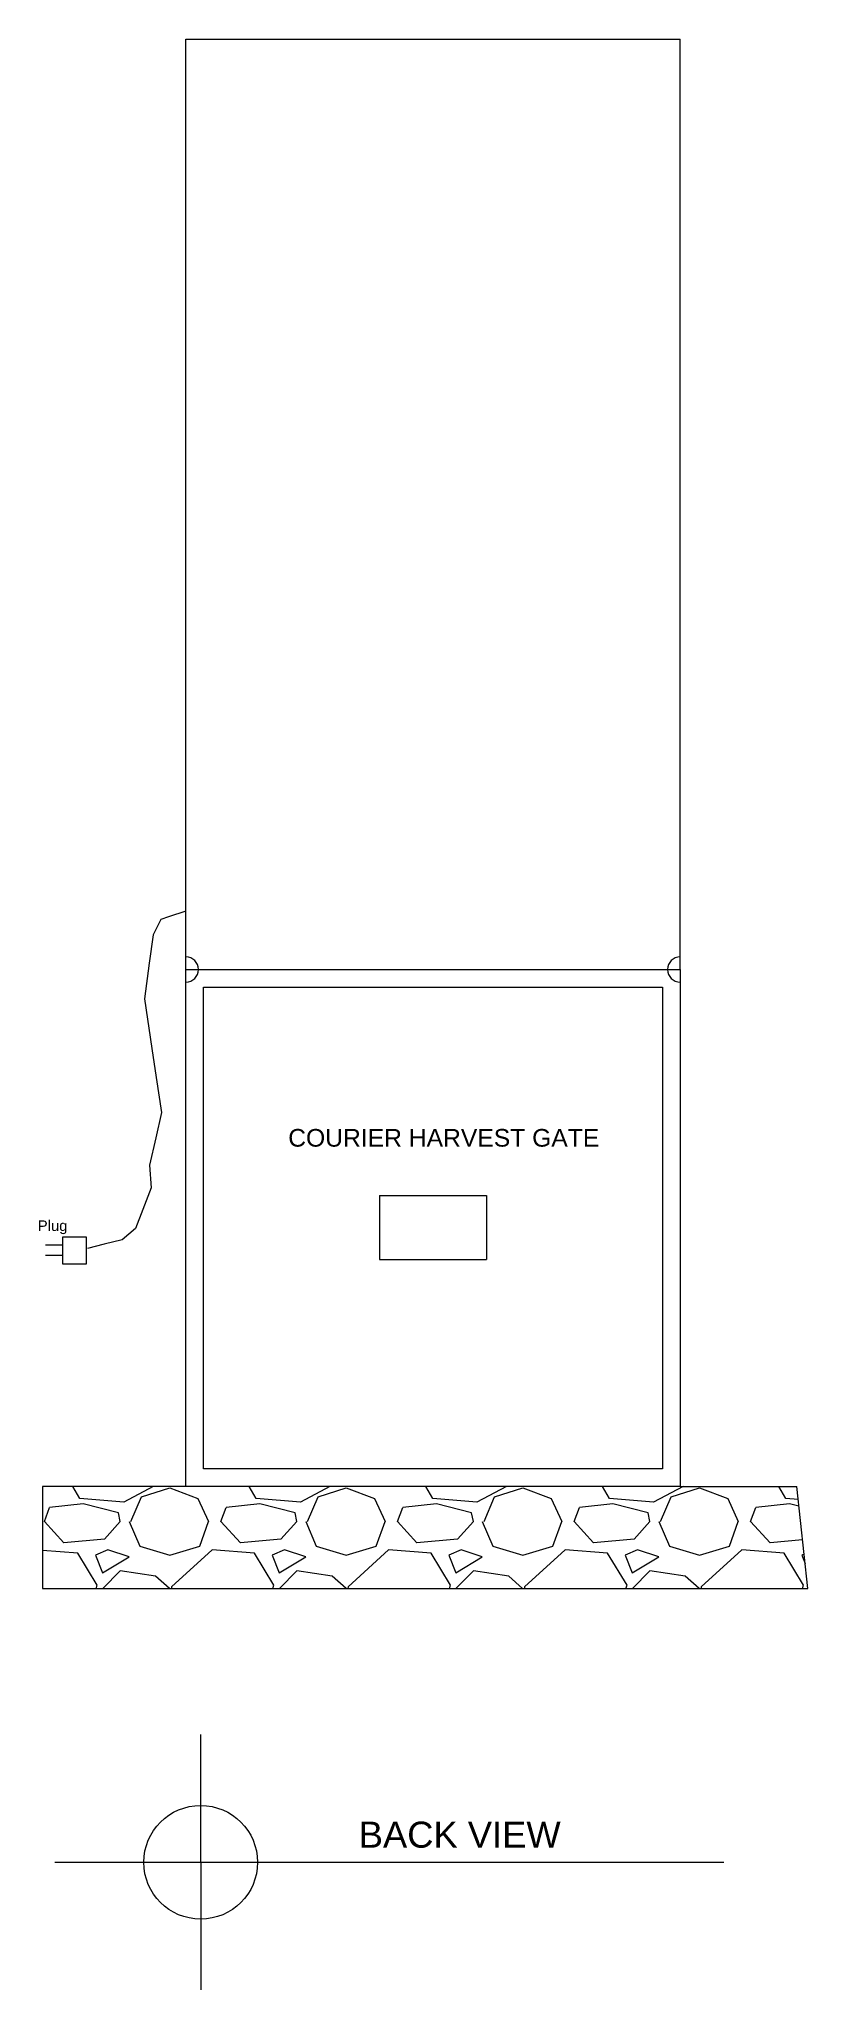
# Model space of a CAD drawing. Header units: inches. Extents: x 70 to 299, y 7 to 96.
# Drawn here: x 277.6 to 299.4, y 6.7 to 62 of the extents above; entities that cross this region are included whole.
import ezdxf
from ezdxf.enums import TextEntityAlignment as Align

# ---------------------------------------------------------------- set-up
doc = ezdxf.new("R2010")
doc.units = ezdxf.units.IN
doc.header["$MEASUREMENT"] = 0
doc.styles.get("Standard").update_dxf_attribs({"font": 'arial.ttf'})

msp = doc.modelspace()

# ---------------------------------------------------------------- texts
at = {"color": 0, "lineweight": 5}
for s, height, p in [('COURIER HARVEST GATE', 0.5, (289.081, 30.868)), ('Plug', 0.3, (278.005, 28.342)), ('BACK VIEW', 0.7369, (289.533, 11.132))]:
    msp.add_text(s, height=height, dxfattribs=at).set_placement(p, align=Align.MIDDLE)

# ---------------------------------------------------------------- linework, layer by layer
at = {"color": 0, "lineweight": 5}
for p, q in [((281.777, 61.988), (295.777, 61.988)), ((281.777, 56.988), (281.777, 61.988)), ((295.777, 35.635), (295.777, 61.988)), ((281.777, 36.592), (281.777, 56.988)), ((281.065, 37.053), (280.852, 36.618)), ((281.289, 37.128), (281.065, 37.053)), ((281.777, 37.291), (281.289, 37.128)), ((280.852, 36.618), (280.742, 35.818)), ((281.777, 35.875), (281.777, 36.592)), ((280.742, 35.818), (280.604, 34.805)), ((280.604, 34.805), (280.815, 33.399)), ((280.815, 33.399), (280.939, 32.573)), ((280.939, 32.573), (281.087, 31.586)), ((281.087, 31.586), (280.924, 30.871)), ((280.924, 30.871), (280.747, 30.093)), ((280.747, 30.093), (280.797, 29.452)), ((280.797, 29.452), (280.56, 28.834)), ((280.56, 28.834), (280.356, 28.298)), ((287.263, 29.231), (290.291, 29.231)), ((287.263, 29.231), (290.291, 29.231)), ((287.263, 29.231), (287.263, 27.423)), ((290.291, 29.231), (290.291, 27.423)), ((280.356, 28.298), (279.978, 27.979)), ((278.284, 27.823), (277.805, 27.823)), ((279.468, 27.852), (278.988, 27.732)), ((279.978, 27.979), (279.468, 27.852)), ((278.284, 27.53), (277.805, 27.53)), ((287.263, 27.423), (290.291, 27.423)), ((281.876, 20.988), (277.714, 20.988)), ((277.714, 20.988), (277.714, 18.106)), ((295.777, 20.988), (299.077, 20.988)), ((299.395, 18.106), (299.077, 20.988)), ((277.714, 18.106), (299.395, 18.106)), ((282.198, 10.349), (282.198, 13.965)), ((278.063, 10.349), (297.012, 10.349)), ((282.198, 10.349), (282.198, 6.733))]:
    msp.add_line(p, q, dxfattribs=at)
at = {"lineweight": 5}
for p, q in [((278.871, 20.5), (277.921, 20.4)), ((278.771, 20.65), (278.574, 20.988)), ((280.021, 20.55), (278.771, 20.65)), ((279.871, 20.25), (278.871, 20.5)), ((280.856, 20.988), (280.021, 20.55)), ((280.221, 20), (280.521, 20.7)), ((280.521, 20.7), (281.321, 20.95)), ((281.321, 20.95), (282.121, 20.65)), ((282.121, 20.65), (282.421, 20)), ((283.871, 20.5), (282.921, 20.4)), ((283.771, 20.65), (283.574, 20.988)), ((285.021, 20.55), (283.771, 20.65)), ((284.871, 20.25), (283.871, 20.5)), ((285.856, 20.988), (285.021, 20.55)), ((285.221, 20), (285.521, 20.7)), ((285.521, 20.7), (286.321, 20.95)), ((286.321, 20.95), (287.121, 20.65)), ((287.121, 20.65), (287.421, 20)), ((288.871, 20.5), (287.921, 20.4)), ((288.771, 20.65), (288.574, 20.988)), ((290.021, 20.55), (288.771, 20.65)), ((289.871, 20.25), (288.871, 20.5)), ((290.856, 20.988), (290.021, 20.55)), ((290.221, 20), (290.521, 20.7)), ((290.521, 20.7), (291.321, 20.95)), ((291.321, 20.95), (292.121, 20.65)), ((292.121, 20.65), (292.421, 20)), ((293.871, 20.5), (292.921, 20.4)), ((293.771, 20.65), (293.574, 20.988)), ((295.021, 20.55), (293.771, 20.65)), ((294.871, 20.25), (293.871, 20.5)), ((295.856, 20.988), (295.021, 20.55)), ((295.221, 20), (295.521, 20.7)), ((295.521, 20.7), (296.321, 20.95)), ((296.321, 20.95), (297.121, 20.65)), ((297.121, 20.65), (297.421, 20)), ((298.871, 20.5), (297.921, 20.4)), ((298.771, 20.65), (298.574, 20.988)), ((299.117, 20.622), (298.771, 20.65)), ((299.138, 20.433), (298.871, 20.5)), ((277.771, 20), (277.921, 20.4)), ((278.321, 19.4), (277.771, 20)), ((279.921, 20), (279.471, 19.5)), ((279.921, 20), (279.871, 20.25)), ((280.171, 20), (280.471, 19.3)), ((282.171, 19.3), (282.421, 20)), ((282.771, 20), (282.921, 20.4)), ((283.321, 19.4), (282.771, 20)), ((284.921, 20), (284.471, 19.5)), ((284.921, 20), (284.871, 20.25)), ((285.171, 20), (285.471, 19.3)), ((287.171, 19.3), (287.421, 20)), ((287.771, 20), (287.921, 20.4)), ((288.321, 19.4), (287.771, 20)), ((289.921, 20), (289.471, 19.5)), ((289.921, 20), (289.871, 20.25)), ((290.171, 20), (290.471, 19.3)), ((292.171, 19.3), (292.421, 20)), ((292.771, 20), (292.921, 20.4)), ((293.321, 19.4), (292.771, 20)), ((294.921, 20), (294.471, 19.5)), ((294.921, 20), (294.871, 20.25)), ((295.171, 20), (295.471, 19.3)), ((297.171, 19.3), (297.421, 20)), ((297.771, 20), (297.921, 20.4)), ((298.321, 19.4), (297.771, 20)), ((279.471, 19.5), (278.321, 19.4)), ((284.471, 19.5), (283.321, 19.4)), ((289.471, 19.5), (288.321, 19.4)), ((294.471, 19.5), (293.321, 19.4)), ((299.243, 19.48), (298.321, 19.4)), ((278.721, 19.1), (277.714, 19.184)), ((279.271, 18.2), (278.721, 19.1)), ((279.571, 19.2), (279.221, 19.05)), ((279.221, 19.05), (279.421, 18.55)), ((279.421, 18.55), (280.171, 19)), ((280.171, 19), (279.571, 19.2)), ((280.471, 19.3), (281.321, 19.05)), ((281.321, 19.05), (282.171, 19.3)), ((282.521, 19.2), (281.371, 18.15)), ((283.721, 19.1), (282.521, 19.2)), ((284.271, 18.2), (283.721, 19.1)), ((284.571, 19.2), (284.221, 19.05)), ((284.221, 19.05), (284.421, 18.55)), ((284.421, 18.55), (285.171, 19)), ((285.171, 19), (284.571, 19.2)), ((285.471, 19.3), (286.321, 19.05)), ((286.321, 19.05), (287.171, 19.3)), ((287.521, 19.2), (286.371, 18.15)), ((288.721, 19.1), (287.521, 19.2)), ((289.271, 18.2), (288.721, 19.1)), ((289.571, 19.2), (289.221, 19.05)), ((289.221, 19.05), (289.421, 18.55)), ((289.421, 18.55), (290.171, 19)), ((290.171, 19), (289.571, 19.2)), ((290.471, 19.3), (291.321, 19.05)), ((291.321, 19.05), (292.171, 19.3)), ((292.521, 19.2), (291.371, 18.15)), ((293.721, 19.1), (292.521, 19.2)), ((294.271, 18.2), (293.721, 19.1)), ((294.571, 19.2), (294.221, 19.05)), ((294.221, 19.05), (294.421, 18.55)), ((294.421, 18.55), (295.171, 19)), ((295.171, 19), (294.571, 19.2)), ((295.471, 19.3), (296.321, 19.05)), ((296.321, 19.05), (297.171, 19.3)), ((297.521, 19.2), (296.371, 18.15)), ((298.721, 19.1), (297.521, 19.2)), ((299.271, 18.2), (298.721, 19.1)), ((299.288, 19.079), (299.221, 19.05)), ((299.221, 19.05), (299.317, 18.809)), ((279.921, 18.6), (279.427, 18.106)), ((280.921, 18.45), (279.921, 18.6)), ((281.314, 18.106), (280.921, 18.45)), ((284.921, 18.6), (284.427, 18.106)), ((285.921, 18.45), (284.921, 18.6)), ((286.314, 18.106), (285.921, 18.45)), ((289.921, 18.6), (289.427, 18.106)), ((290.921, 18.45), (289.921, 18.6)), ((291.314, 18.106), (290.921, 18.45)), ((294.921, 18.6), (294.427, 18.106)), ((295.921, 18.45), (294.921, 18.6)), ((296.314, 18.106), (295.921, 18.45)), ((279.241, 18.106), (279.271, 18.2)), ((281.371, 18.15), (281.369, 18.106)), ((284.241, 18.106), (284.271, 18.2)), ((286.371, 18.15), (286.369, 18.106)), ((289.241, 18.106), (289.271, 18.2)), ((291.371, 18.15), (291.369, 18.106)), ((294.241, 18.106), (294.271, 18.2)), ((296.371, 18.15), (296.369, 18.106)), ((299.241, 18.106), (299.271, 18.2))]:
    msp.add_line(p, q, dxfattribs=at)
at = {"color": 0, "lineweight": 5}
msp.add_lwpolyline([(281.777, 35.635), (295.777, 35.635), (295.777, 20.988), (281.777, 20.988), (281.777, 35.875)], dxfattribs=at)
for points in [[(282.277, 35.135), (295.277, 35.135), (295.277, 21.488), (282.277, 21.488)], [(278.966, 28.051), (278.284, 28.051), (278.284, 27.302), (278.966, 27.302)]]:
    msp.add_lwpolyline(points, close=True, dxfattribs=at)
msp.add_circle((282.198, 10.349), 1.61, dxfattribs=at)
for centre, start, end in [((281.777, 35.635), 270, 90), ((295.777, 35.635), 90, 270)]:
    msp.add_arc(centre, 0.357, start, end, dxfattribs=at)

msp.set_redraw_order([(e.dxf.handle, doc.entitydb.next_handle()) for e in msp.query("TEXT MTEXT ATTDEF DIMENSION ARC_DIMENSION")])  # texts and dimensions are drawn at this point

doc.saveas('drawing.dxf')
